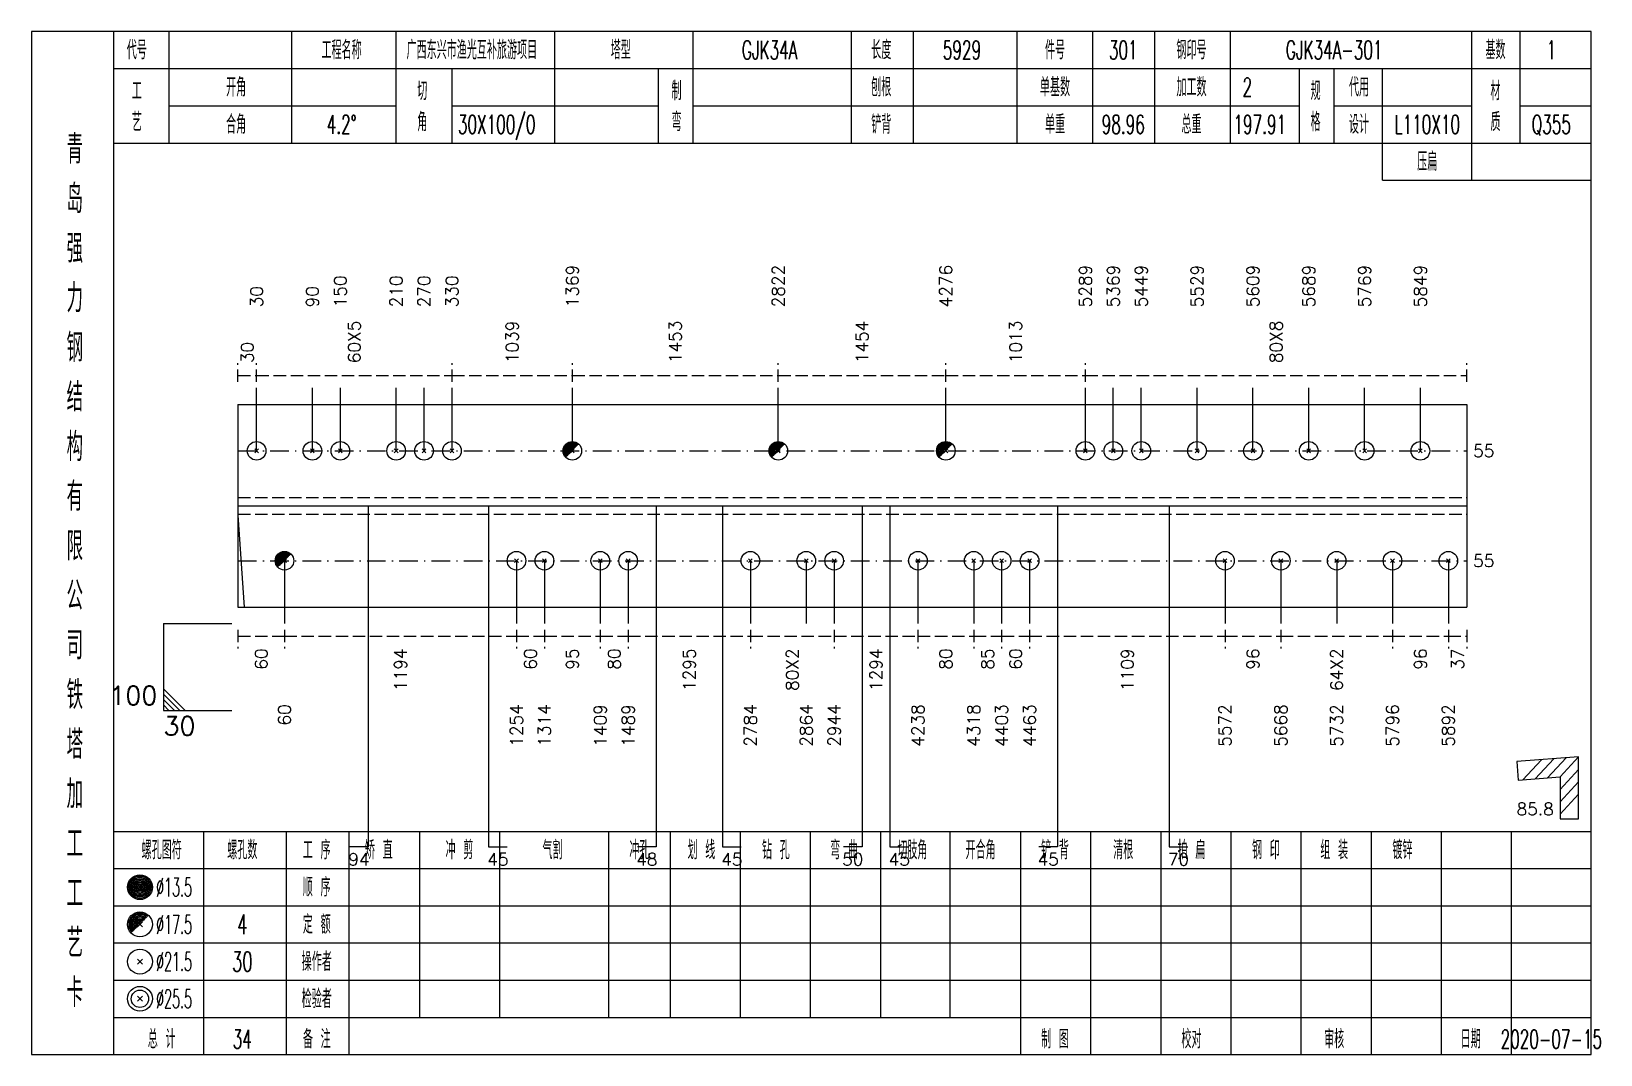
# Model space of a CAD drawing. Extents: x 0 to 2606, y -377 to 6479.
# Drawn here: x 1045.6 to 1298.5, y 5775 to 5940 of the extents above; entities that cross this region are included whole.
import ezdxf
from ezdxf.enums import TextEntityAlignment as Align

# ---------------------------------------------------------------- set-up
doc = ezdxf.new("R2010")
doc.units = 0
doc.header["$MEASUREMENT"] = 0
doc.linetypes.add('一点画线', pattern=[5.2, 3, -1, 0.2, -1])
doc.linetypes.add('虚线', pattern=[2.75, 2, -0.75])
doc.layers.get('0').update_dxf_attribs({"linetype": 'CONTINUOUS', "lineweight": 25})
for name, color, linetype, lineweight in [('1', 7, 'CONTINUOUS', 25), ('2', 7, 'CONTINUOUS', 25), ('4', 7, 'CONTINUOUS', 25)]:
    doc.layers.add(name, color=color, linetype=linetype, lineweight=lineweight)
doc.styles.get("Standard").update_dxf_attribs({"font": 'simplex.shx', "width": 0.7, "height": 3, "bigfont": 'gbhzfs.shx'})

msp = doc.modelspace()

# ---------------------------------------------------------------- texts
at = {"color": 7, "linetype": 'Continuous', "lineweight": 13}
for s, p in [('1369', (1132.8, 5895.5)), ('2822', (1166, 5895.5)), ('4276', (1193, 5895.5)), ('5289', (1215.5, 5895.5)), ('5369', (1220, 5895.5)), ('5449', (1224.5, 5895.5)), ('5529', (1233.5, 5895.5)), ('5609', (1242.5, 5895.5)), ('5689', (1251.5, 5895.5)), ('5769', (1260.5, 5895.5)), ('5849', (1269.5, 5895.5)), ('150', (1095.4, 5895.5)), ('210', (1104.4, 5895.5)), ('270', (1108.9, 5895.5)), ('330', (1113.4, 5895.5)), ('30', (1081.9, 5895.5)), ('90', (1090.9, 5895.5))]:
    msp.add_text(s, height=2, rotation=90, dxfattribs=at).set_placement(p, align=Align.MIDDLE_LEFT)
at = {"color": 8, "linetype": 'Continuous', "lineweight": 9}
for s, p in [('60X5', (1097.65, 5886.5)), ('1039', (1123.1, 5886.5)), ('1453', (1149.4, 5886.5)), ('1454', (1179.5, 5886.5)), ('1013', (1204.25, 5886.5)), ('80X8', (1246.25, 5886.5)), ('30', (1080.4, 5886.5))]:
    msp.add_text(s, height=2, rotation=90, dxfattribs=at).set_placement(p, align=Align.MIDDLE_LEFT)
at = {"color": 7, "linetype": 'Continuous', "lineweight": 13}
for p in [(1278, 5872.36), (1278, 5854.64)]:
    msp.add_text('55', height=2, dxfattribs=at).set_placement(p, align=Align.MIDDLE_LEFT)
at = {"color": 8, "linetype": 'Continuous', "lineweight": 9}
for s, p in [('60', (1082.65, 5840.5)), ('1194', (1105.1, 5840.5)), ('60', (1126.05, 5840.5)), ('95', (1132.8, 5840.5)), ('80', (1139.55, 5840.5)), ('1295', (1151.65, 5840.5)), ('80X2', (1168.25, 5840.5)), ('1294', (1181.75, 5840.5)), ('80', (1193, 5840.5)), ('85', (1199.75, 5840.5)), ('60', (1204.25, 5840.5)), ('1109', (1222.25, 5840.5)), ('96', (1242.5, 5840.5)), ('64X2', (1256, 5840.5)), ('96', (1269.5, 5840.5)), ('37', (1275.5, 5840.5))]:
    msp.add_text(s, height=2, rotation=90, dxfattribs=at).set_placement(p, align=Align.MIDDLE_RIGHT)
at = {"color": 7, "linetype": 'Continuous', "lineweight": 13}
msp.add_text('100', height=3, dxfattribs=at).set_placement((1065.9, 5830.5), align=Align.BOTTOM_RIGHT)
msp.add_text('30', height=3, dxfattribs=at).set_placement((1066.9, 5829.5), align=Align.TOP_LEFT)
at = {"layer": '1', "color": 7, "linetype": 'Continuous', "lineweight": 13}
for s, p in [('60', (1086.4, 5831.5)), ('1254', (1123.8, 5831.5)), ('1314', (1128.3, 5831.5)), ('1409', (1137.3, 5831.5)), ('1489', (1141.8, 5831.5)), ('2784', (1161.5, 5831.5)), ('2864', (1170.5, 5831.5)), ('2944', (1175, 5831.5)), ('4238', (1188.5, 5831.5)), ('4318', (1197.5, 5831.5)), ('4403', (1202, 5831.5)), ('4463', (1206.5, 5831.5)), ('5572', (1238, 5831.5)), ('5668', (1247, 5831.5)), ('5732', (1256, 5831.5)), ('5796', (1265, 5831.5)), ('5892', (1274, 5831.5))]:
    msp.add_text(s, height=2, rotation=90, dxfattribs=at).set_placement(p, align=Align.MIDDLE_RIGHT)
at = {"layer": '2', "color": 7, "linetype": 'Continuous', "lineweight": 13}
msp.add_text('85.8', height=2, dxfattribs=at).set_placement((1291, 5813), align=Align.BOTTOM_RIGHT)
for s, p in [('94', (1098.4, 5807.5)), ('45', (1120.8, 5807.5)), ('48', (1144.8, 5807.5)), ('45', (1158.5, 5807.5)), ('50', (1178, 5807.5)), ('45', (1185.5, 5807.5)), ('45', (1209.5, 5807.5)), ('70', (1230.5, 5807.5))]:
    msp.add_text(s, height=2, dxfattribs=at).set_placement(p, align=Align.TOP_CENTER)
at = {"layer": '4', "color": 1, "linetype": 'Continuous', "lineweight": 13}
for s, height, width, p in [('代号', 3, 0.6, (1062.6, 5937)), ('工程名称', 3, 0.6, (1095.6, 5937)), ('广西东兴市渔光互补旅游项目', 3, 0.6, (1116.6, 5937)), ('塔型', 3, 0.6, (1140.6, 5937)), ('GJK34A', 3, 0.6, (1164.6, 5937)), ('长度', 3, 0.6, (1182.6, 5937)), ('5929', 3, 0.6, (1195.6, 5937)), ('件号', 3, 0.6, (1210.6, 5937)), ('301', 3, 0.6, (1221.6, 5937)), ('钢印号', 3, 0.6, (1232.6, 5937)), ('GJK34A-301', 3, 0.6, (1255.6, 5937)), ('基数', 3, 0.6, (1281.6, 5937)), ('1', 3, 0.6, (1290.6, 5937)), ('工', 3, 0.6, (1062.6, 5930.4)), ('开角', 3, 0.6, (1078.6, 5931)), ('切', 3, 0.6, (1108.6, 5930.4)), ('制', 3, 0.6, (1149.6, 5930.4)), ('刨根', 3, 0.6, (1182.6, 5931)), ('单基数', 3, 0.6, (1210.6, 5931)), ('加工数', 3, 0.6, (1232.6, 5931)), ('2', 3, 0.6, (1241.6, 5931)), ('规', 3, 0.6, (1252.6, 5930.4)), ('代用', 3, 0.6, (1259.6, 5931)), ('材', 3, 0.6, (1281.6, 5930.4)), ('艺', 3, 0.6, (1062.6, 5925.4)), ('合角', 3, 0.6, (1078.6, 5925)), ('角', 3, 0.6, (1108.6, 5925.4)), ('30X100/0', 3, 0.6, (1120.6, 5925)), ('弯', 3, 0.6, (1149.6, 5925.4)), ('铲背', 3, 0.6, (1182.6, 5925)), ('单重', 3, 0.6, (1210.6, 5925)), ('总重', 3, 0.6, (1232.6, 5925)), ('格', 3, 0.6, (1252.6, 5925.4)), ('设计', 3, 0.6, (1259.6, 5925)), ('质', 3, 0.6, (1281.6, 5925.4)), ('4.2%%d', 3, 0.6, (1095.6, 5925)), ('98.96', 3, 0.6, (1221.6, 5925)), ('197.91', 3, 0.6, (1243.6, 5925)), ('L110X10', 3, 0.6, (1270.6, 5925)), ('Q355', 3, 0.6, (1290.6, 5925)), ('青', 4.6, 0.8, (1052.6, 5921)), ('压扁', 3, 0.6, (1270.6, 5919)), ('岛', 4.6, 0.8, (1052.6, 5913)), ('强', 4.6, 0.8, (1052.6, 5905)), ('力', 4.6, 0.8, (1052.6, 5897)), ('钢', 4.6, 0.8, (1052.6, 5889)), ('结', 4.6, 0.8, (1052.6, 5881)), ('构', 4.6, 0.8, (1052.6, 5873)), ('有', 4.6, 0.8, (1052.6, 5865)), ('限', 4.6, 0.8, (1052.6, 5857)), ('公', 4.6, 0.8, (1052.6, 5849)), ('司', 4.6, 0.8, (1052.6, 5841)), ('铁', 4.6, 0.8, (1052.6, 5833)), ('塔', 4.6, 0.8, (1052.6, 5825)), ('加', 4.6, 0.8, (1052.6, 5817)), ('工', 4.6, 0.8, (1052.6, 5809)), ('螺孔图符', 3, 0.6, (1066.6, 5808)), ('螺孔数', 3, 0.6, (1079.6, 5808)), ('工 序', 3, 0.6, (1091.6, 5808)), ('矫 直', 3, 0.6, (1101.6, 5808)), ('冲 剪', 3, 0.6, (1114.6, 5808)), ('气割', 3, 0.6, (1129.6, 5808)), ('冲孔', 3, 0.6, (1143.6, 5808)), ('划 线', 3, 0.6, (1153.6, 5808)), ('钻 孔', 3, 0.6, (1165.6, 5808)), ('弯 曲', 3, 0.6, (1176.6, 5808)), ('切肢角', 3, 0.6, (1187.6, 5808)), ('开合角', 3, 0.6, (1198.6, 5808)), ('铲 背', 3, 0.6, (1210.6, 5808)), ('清根', 3, 0.6, (1221.6, 5808)), ('拍 扁', 3, 0.6, (1232.6, 5808)), ('钢 印', 3, 0.6, (1244.6, 5808)), ('组 装', 3, 0.6, (1255.6, 5808)), ('镀锌', 3, 0.6, (1266.6, 5808)), ('工', 4.6, 0.8, (1052.6, 5801)), ('%%C13.5', 3, 0.5, (1068.6, 5802)), ('顺 序', 3, 0.6, (1091.6, 5802)), ('4', 3.2, 0.6, (1079.6, 5796)), ('定 额', 3, 0.6, (1091.6, 5796)), ('艺', 4.6, 0.8, (1052.6, 5793)), ('%%C17.5', 3, 0.5, (1068.6, 5796)), ('%%C21.5', 3, 0.5, (1068.6, 5790)), ('30', 3.2, 0.6, (1079.6, 5790)), ('操作者', 3, 0.6, (1091.6, 5790)), ('卡', 4.6, 0.8, (1052.6, 5785)), ('%%C25.5', 3, 0.5, (1068.6, 5784)), ('检验者', 3, 0.6, (1091.6, 5784)), ('总 计', 3, 0.6, (1066.6, 5777.5)), ('34', 3, 0.6, (1079.6, 5777.5)), ('备 注', 3, 0.6, (1091.6, 5777.5)), ('制 图', 3, 0.6, (1210.6, 5777.5)), ('校对', 3, 0.6, (1232.6, 5777.5)), ('审核', 3, 0.6, (1255.6, 5777.5)), ('日期', 3, 0.6, (1277.6, 5777.5)), ('2020-07-15', 3, 0.6, (1290.6, 5777.5))]:
    msp.add_text(s, height=height, dxfattribs=dict(at, width=width)).set_placement(p, align=Align.MIDDLE_CENTER)

# ---------------------------------------------------------------- linework, layer by layer
at = {"color": 8, "linetype": '虚线', "lineweight": 9}
for p, q in [((1078.9, 5883.5), (1078.9, 5886.5)), ((1081.9, 5883.5), (1081.9, 5886.5)), ((1081.9, 5883.5), (1081.9, 5886.5)), ((1113.4, 5883.5), (1113.4, 5886.5)), ((1113.4, 5883.5), (1113.4, 5886.5)), ((1132.8, 5883.5), (1132.8, 5886.5)), ((1132.8, 5883.5), (1132.8, 5886.5)), ((1166, 5883.5), (1166, 5886.5)), ((1166, 5883.5), (1166, 5886.5)), ((1193, 5883.5), (1193, 5886.5)), ((1193, 5883.5), (1193, 5886.5)), ((1215.5, 5883.5), (1215.5, 5886.5)), ((1215.5, 5883.5), (1215.5, 5886.5)), ((1277, 5883.5), (1277, 5886.5)), ((1078.9, 5884.5), (1081.9, 5884.5)), ((1081.9, 5884.5), (1113.4, 5884.5)), ((1113.4, 5884.5), (1132.8, 5884.5)), ((1132.8, 5884.5), (1166, 5884.5)), ((1166, 5884.5), (1193, 5884.5)), ((1193, 5884.5), (1215.5, 5884.5)), ((1215.5, 5884.5), (1277, 5884.5)), ((1078.9, 5843.5), (1078.9, 5840.5)), ((1086.4, 5843.5), (1086.4, 5840.5)), ((1086.4, 5843.5), (1086.4, 5840.5)), ((1123.8, 5843.5), (1123.8, 5840.5)), ((1123.8, 5843.5), (1123.8, 5840.5)), ((1128.3, 5843.5), (1128.3, 5840.5)), ((1128.3, 5843.5), (1128.3, 5840.5)), ((1137.3, 5843.5), (1137.3, 5840.5)), ((1137.3, 5843.5), (1137.3, 5840.5)), ((1141.8, 5843.5), (1141.8, 5840.5)), ((1141.8, 5843.5), (1141.8, 5840.5)), ((1161.5, 5843.5), (1161.5, 5840.5)), ((1161.5, 5843.5), (1161.5, 5840.5)), ((1175, 5843.5), (1175, 5840.5)), ((1175, 5843.5), (1175, 5840.5)), ((1188.5, 5843.5), (1188.5, 5840.5)), ((1188.5, 5843.5), (1188.5, 5840.5)), ((1197.5, 5843.5), (1197.5, 5840.5)), ((1197.5, 5843.5), (1197.5, 5840.5)), ((1202, 5843.5), (1202, 5840.5)), ((1202, 5843.5), (1202, 5840.5)), ((1206.5, 5843.5), (1206.5, 5840.5)), ((1206.5, 5843.5), (1206.5, 5840.5)), ((1238, 5843.5), (1238, 5840.5)), ((1238, 5843.5), (1238, 5840.5)), ((1247, 5843.5), (1247, 5840.5)), ((1247, 5843.5), (1247, 5840.5)), ((1265, 5843.5), (1265, 5840.5)), ((1265, 5843.5), (1265, 5840.5)), ((1274, 5843.5), (1274, 5840.5)), ((1274, 5843.5), (1274, 5840.5)), ((1277, 5843.5), (1277, 5840.5)), ((1078.9, 5842.5), (1086.4, 5842.5)), ((1086.4, 5842.5), (1123.8, 5842.5)), ((1123.8, 5842.5), (1128.3, 5842.5)), ((1128.3, 5842.5), (1137.3, 5842.5)), ((1137.3, 5842.5), (1141.8, 5842.5)), ((1141.8, 5842.5), (1161.5, 5842.5)), ((1161.5, 5842.5), (1175, 5842.5)), ((1175, 5842.5), (1188.5, 5842.5)), ((1188.5, 5842.5), (1197.5, 5842.5)), ((1197.5, 5842.5), (1202, 5842.5)), ((1202, 5842.5), (1206.5, 5842.5)), ((1206.5, 5842.5), (1238, 5842.5)), ((1238, 5842.5), (1247, 5842.5)), ((1247, 5842.5), (1265, 5842.5)), ((1265, 5842.5), (1274, 5842.5)), ((1274, 5842.5), (1277, 5842.5))]:
    msp.add_line(p, q, dxfattribs=at)
at = {"color": 7, "linetype": 'Continuous', "lineweight": 13}
for p, q in [((1081.9, 5872.36), (1081.9, 5882.5)), ((1090.9, 5872.36), (1090.9, 5882.5)), ((1095.4, 5872.36), (1095.4, 5882.5)), ((1104.4, 5872.36), (1104.4, 5882.5)), ((1108.9, 5872.36), (1108.9, 5882.5)), ((1113.4, 5872.36), (1113.4, 5882.5)), ((1132.8, 5872.36), (1132.8, 5882.5)), ((1166, 5872.36), (1166, 5882.5)), ((1193, 5872.36), (1193, 5882.5)), ((1215.5, 5872.36), (1215.5, 5882.5)), ((1220, 5872.36), (1220, 5882.5)), ((1224.5, 5872.36), (1224.5, 5882.5)), ((1233.5, 5872.36), (1233.5, 5882.5)), ((1242.5, 5872.36), (1242.5, 5882.5)), ((1251.5, 5872.36), (1251.5, 5882.5)), ((1260.5, 5872.36), (1260.5, 5882.5)), ((1269.5, 5872.36), (1269.5, 5882.5)), ((1081.6, 5872.06), (1082.2, 5872.66)), ((1082.2, 5872.06), (1081.6, 5872.66)), ((1090.6, 5872.06), (1091.2, 5872.66)), ((1091.2, 5872.06), (1090.6, 5872.66)), ((1095.1, 5872.06), (1095.7, 5872.66)), ((1095.7, 5872.06), (1095.1, 5872.66)), ((1104.1, 5872.06), (1104.7, 5872.66)), ((1104.7, 5872.06), (1104.1, 5872.66)), ((1108.6, 5872.06), (1109.2, 5872.66)), ((1109.2, 5872.06), (1108.6, 5872.66)), ((1113.1, 5872.06), (1113.7, 5872.66)), ((1113.7, 5872.06), (1113.1, 5872.66)), ((1215.2, 5872.06), (1215.8, 5872.66)), ((1215.8, 5872.06), (1215.2, 5872.66)), ((1219.7, 5872.06), (1220.3, 5872.66)), ((1220.3, 5872.06), (1219.7, 5872.66)), ((1224.2, 5872.06), (1224.8, 5872.66)), ((1224.8, 5872.06), (1224.2, 5872.66)), ((1233.2, 5872.06), (1233.8, 5872.66)), ((1233.8, 5872.06), (1233.2, 5872.66)), ((1242.2, 5872.06), (1242.8, 5872.66)), ((1242.8, 5872.06), (1242.2, 5872.66)), ((1251.2, 5872.06), (1251.8, 5872.66)), ((1251.8, 5872.06), (1251.2, 5872.66)), ((1260.2, 5872.06), (1260.8, 5872.66)), ((1260.8, 5872.06), (1260.2, 5872.66)), ((1269.2, 5872.06), (1269.8, 5872.66)), ((1269.8, 5872.06), (1269.2, 5872.66)), ((1078.9, 5862.01), (1079.9, 5847.14)), ((1086.4, 5854.64), (1086.4, 5844.5)), ((1123.8, 5854.64), (1123.8, 5844.5)), ((1128.3, 5854.64), (1128.3, 5844.5)), ((1137.3, 5854.64), (1137.3, 5844.5)), ((1141.8, 5854.64), (1141.8, 5844.5)), ((1161.5, 5854.64), (1161.5, 5844.5)), ((1170.5, 5854.64), (1170.5, 5844.5)), ((1175, 5854.64), (1175, 5844.5)), ((1188.5, 5854.64), (1188.5, 5844.5)), ((1197.5, 5854.64), (1197.5, 5844.5)), ((1202, 5854.64), (1202, 5844.5)), ((1206.5, 5854.64), (1206.5, 5844.5)), ((1238, 5854.64), (1238, 5844.5)), ((1247, 5854.64), (1247, 5844.5)), ((1256, 5854.64), (1256, 5844.5)), ((1265, 5854.64), (1265, 5844.5)), ((1274, 5854.64), (1274, 5844.5)), ((1066.9, 5844.5), (1077.9, 5844.5)), ((1066.9, 5844.5), (1066.9, 5830.5)), ((1070.4, 5830.5), (1066.9, 5834)), ((1069.53, 5830.5), (1066.9, 5833.12)), ((1068.65, 5830.5), (1066.9, 5832.25)), ((1067.78, 5830.5), (1066.9, 5831.38)), ((1066.9, 5830.5), (1077.9, 5830.5))]:
    msp.add_line(p, q, dxfattribs=at)
at = {"color": 7, "linetype": 'Continuous', "lineweight": 18}
for p, q in [((1078.9, 5879.86), (1078.9, 5847.14)), ((1078.9, 5879.86), (1277, 5879.86)), ((1277, 5879.86), (1277, 5847.14)), ((1078.9, 5863.5), (1277, 5863.5))]:
    msp.add_line(p, q, dxfattribs=at)
at = {"color": 3, "linetype": '一点画线', "lineweight": 13}
for p, q in [((1078.9, 5872.36), (1277, 5872.36)), ((1078.9, 5854.64), (1277, 5854.64))]:
    msp.add_line(p, q, dxfattribs=at)
at = {"color": 7, "linetype": 'Continuous', "lineweight": 0}
for p, q in [((1132.5, 5872.06), (1133.1, 5872.66)), ((1132.5, 5872.66), (1133.1, 5872.06)), ((1165.7, 5872.06), (1166.3, 5872.66)), ((1165.7, 5872.66), (1166.3, 5872.06)), ((1192.7, 5872.06), (1193.3, 5872.66)), ((1192.7, 5872.66), (1193.3, 5872.06))]:
    msp.add_line(p, q, dxfattribs=at)
at = {"color": 1, "linetype": '虚线', "lineweight": 18}
for p, q in [((1078.9, 5864.86), (1277, 5864.86)), ((1078.9, 5862.14), (1277, 5862.14))]:
    msp.add_line(p, q, dxfattribs=at)
at = {"color": 7, "linetype": 'Continuous', "lineweight": 13}
for centre in [(1081.9, 5872.36), (1090.9, 5872.36), (1095.4, 5872.36), (1104.4, 5872.36), (1108.9, 5872.36), (1113.4, 5872.36), (1132.8, 5872.36), (1166, 5872.36), (1193, 5872.36), (1215.5, 5872.36), (1220, 5872.36), (1224.5, 5872.36), (1233.5, 5872.36), (1242.5, 5872.36), (1251.5, 5872.36), (1260.5, 5872.36), (1269.5, 5872.36)]:
    msp.add_circle(centre, 1.5, dxfattribs=at)
for centre, radius in [((1132.8, 5872.36), 1.35), ((1132.8, 5872.36), 1.2), ((1132.8, 5872.36), 1.05), ((1166, 5872.36), 1.35), ((1166, 5872.36), 1.2), ((1166, 5872.36), 1.05), ((1193, 5872.36), 1.35), ((1193, 5872.36), 1.2), ((1193, 5872.36), 1.05), ((1132.8, 5872.36), 0.9), ((1132.8, 5872.36), 0.75), ((1132.8, 5872.36), 0.6), ((1132.8, 5872.36), 0.45), ((1132.8, 5872.36), 0.3), ((1132.8, 5872.36), 0.15), ((1166, 5872.36), 0.9), ((1166, 5872.36), 0.75), ((1166, 5872.36), 0.6), ((1166, 5872.36), 0.45), ((1166, 5872.36), 0.3), ((1166, 5872.36), 0.15), ((1193, 5872.36), 0.9), ((1193, 5872.36), 0.75), ((1193, 5872.36), 0.6), ((1193, 5872.36), 0.45), ((1193, 5872.36), 0.3), ((1193, 5872.36), 0.15)]:
    msp.add_arc(centre, radius, 45, 225, dxfattribs=at)
at = {"layer": '1', "color": 7, "linetype": 'Continuous', "lineweight": 0}
for p, q in [((1086.1, 5854.34), (1086.7, 5854.94)), ((1086.1, 5854.94), (1086.7, 5854.34))]:
    msp.add_line(p, q, dxfattribs=at)
at = {"layer": '1', "color": 7, "linetype": 'Continuous', "lineweight": 13}
for p, q in [((1123.5, 5854.34), (1124.1, 5854.94)), ((1124.1, 5854.34), (1123.5, 5854.94)), ((1128, 5854.34), (1128.6, 5854.94)), ((1128.6, 5854.34), (1128, 5854.94)), ((1137, 5854.34), (1137.6, 5854.94)), ((1137.6, 5854.34), (1137, 5854.94)), ((1141.5, 5854.34), (1142.1, 5854.94)), ((1142.1, 5854.34), (1141.5, 5854.94)), ((1161.2, 5854.34), (1161.8, 5854.94)), ((1161.8, 5854.34), (1161.2, 5854.94)), ((1170.2, 5854.34), (1170.8, 5854.94)), ((1170.8, 5854.34), (1170.2, 5854.94)), ((1174.7, 5854.34), (1175.3, 5854.94)), ((1175.3, 5854.34), (1174.7, 5854.94)), ((1188.2, 5854.34), (1188.8, 5854.94)), ((1188.8, 5854.34), (1188.2, 5854.94)), ((1197.2, 5854.34), (1197.8, 5854.94)), ((1197.8, 5854.34), (1197.2, 5854.94)), ((1201.7, 5854.34), (1202.3, 5854.94)), ((1202.3, 5854.34), (1201.7, 5854.94)), ((1206.2, 5854.34), (1206.8, 5854.94)), ((1206.8, 5854.34), (1206.2, 5854.94)), ((1237.7, 5854.34), (1238.3, 5854.94)), ((1238.3, 5854.34), (1237.7, 5854.94)), ((1246.7, 5854.34), (1247.3, 5854.94)), ((1247.3, 5854.34), (1246.7, 5854.94)), ((1255.7, 5854.34), (1256.3, 5854.94)), ((1256.3, 5854.34), (1255.7, 5854.94)), ((1264.7, 5854.34), (1265.3, 5854.94)), ((1265.3, 5854.34), (1264.7, 5854.94)), ((1273.7, 5854.34), (1274.3, 5854.94)), ((1274.3, 5854.34), (1273.7, 5854.94))]:
    msp.add_line(p, q, dxfattribs=at)
at = {"layer": '1', "color": 7, "linetype": 'Continuous', "lineweight": 18}
msp.add_line((1078.9, 5847.14), (1277, 5847.14), dxfattribs=at)
at = {"layer": '1', "color": 7, "linetype": 'Continuous', "lineweight": 13}
for centre in [(1086.4, 5854.64), (1123.8, 5854.64), (1128.3, 5854.64), (1137.3, 5854.64), (1141.8, 5854.64), (1161.5, 5854.64), (1170.5, 5854.64), (1175, 5854.64), (1188.5, 5854.64), (1197.5, 5854.64), (1202, 5854.64), (1206.5, 5854.64), (1238, 5854.64), (1247, 5854.64), (1256, 5854.64), (1265, 5854.64), (1274, 5854.64)]:
    msp.add_circle(centre, 1.5, dxfattribs=at)
for radius in [1.35, 1.2, 1.05, 0.9, 0.75, 0.6, 0.45, 0.3, 0.15]:
    msp.add_arc((1086.4, 5854.64), radius, 45, 225, dxfattribs=at)
at = {"layer": '2', "color": 7, "linetype": 'Continuous', "lineweight": 13}
for p, q in [((1099.9, 5863.5), (1099.9, 5808.5)), ((1119.3, 5863.5), (1119.3, 5808.5)), ((1146.3, 5863.5), (1146.3, 5808.5)), ((1157, 5863.5), (1157, 5808.5)), ((1179.5, 5863.5), (1179.5, 5808.5)), ((1184, 5863.5), (1184, 5808.5)), ((1211, 5863.5), (1211, 5808.5)), ((1229, 5863.5), (1229, 5808.5)), ((1295, 5823), (1285.03, 5822.27)), ((1290.01, 5819.63), (1293.01, 5822.85)), ((1292, 5819.77), (1295, 5823)), ((1295, 5813), (1295, 5823)), ((1285.03, 5822.27), (1285.25, 5819.28)), ((1286.02, 5819.33), (1289.02, 5822.56)), ((1288.01, 5819.48), (1291.01, 5822.71)), ((1292, 5817.77), (1295, 5821)), ((1285.25, 5819.28), (1292, 5819.77)), ((1292, 5819.77), (1292, 5813)), ((1292, 5815.77), (1295, 5819)), ((1292, 5813.77), (1295, 5817)), ((1292, 5813), (1295, 5813)), ((1099.9, 5808.5), (1096.9, 5808.5)), ((1119.3, 5808.5), (1122.3, 5808.5)), ((1146.3, 5808.5), (1143.3, 5808.5)), ((1157, 5808.5), (1160, 5808.5)), ((1179.5, 5808.5), (1176.5, 5808.5)), ((1184, 5808.5), (1187, 5808.5)), ((1211, 5808.5), (1208, 5808.5)), ((1229, 5808.5), (1232, 5808.5))]:
    msp.add_line(p, q, dxfattribs=at)
at = {"layer": '4', "color": 1, "linetype": 'Continuous', "lineweight": 18}
for p, q in [((1058.9, 5775), (1058.9, 5940)), ((1067.8, 5922), (1067.8, 5940)), ((1087.6, 5922), (1087.6, 5940)), ((1104.4, 5922), (1104.4, 5940)), ((1130, 5922), (1130, 5940)), ((1152.3, 5922), (1152.3, 5940)), ((1177.8, 5922), (1177.8, 5940)), ((1187.8, 5922), (1187.8, 5940)), ((1204.5, 5922), (1204.5, 5940)), ((1216.7, 5922), (1216.7, 5940)), ((1226.7, 5922), (1226.7, 5940)), ((1238.9, 5922), (1238.9, 5940)), ((1277.8, 5916), (1277.8, 5940)), ((1285.6, 5922), (1285.6, 5940)), ((1058.9, 5934), (1297, 5934)), ((1113.4, 5922), (1113.4, 5934)), ((1146.7, 5922), (1146.7, 5934)), ((1250, 5922), (1250, 5934)), ((1255.6, 5922), (1255.6, 5934)), ((1263.4, 5916), (1263.4, 5934)), ((1067.8, 5928), (1104.4, 5928)), ((1113.4, 5928), (1146.7, 5928)), ((1152.3, 5928), (1250, 5928)), ((1255.6, 5928), (1277.8, 5928)), ((1285.6, 5928), (1297, 5928)), ((1058.9, 5922), (1297, 5922)), ((1263.4, 5916), (1297, 5916)), ((1058.9, 5811), (1297, 5811)), ((1073.4, 5775), (1073.4, 5811)), ((1086.7, 5775), (1086.7, 5811)), ((1096.8, 5775), (1096.8, 5811)), ((1108.2, 5781), (1108.2, 5811)), ((1121.1, 5781), (1121.1, 5811)), ((1138.7, 5781), (1138.7, 5811)), ((1148.6, 5781), (1148.6, 5811)), ((1159.9, 5781), (1159.9, 5811)), ((1171.2, 5781), (1171.2, 5811)), ((1182.5, 5781), (1182.5, 5811)), ((1193.7, 5781), (1193.7, 5811)), ((1205.1, 5781), (1205.1, 5811)), ((1216.4, 5781), (1216.4, 5811)), ((1227.7, 5781), (1227.7, 5811)), ((1239, 5781), (1239, 5811)), ((1250.3, 5781), (1250.3, 5811)), ((1261.6, 5781), (1261.6, 5811)), ((1272.9, 5781), (1272.9, 5811)), ((1284.2, 5781), (1284.2, 5811)), ((1058.9, 5805), (1297, 5805)), ((1058.9, 5799), (1297, 5799)), ((1058.9, 5793), (1297, 5793)), ((1058.9, 5787), (1297, 5787)), ((1058.9, 5781), (1297, 5781)), ((1205.1, 5775), (1205.1, 5781)), ((1216.4, 5775), (1216.4, 5781)), ((1227.7, 5775), (1227.7, 5781)), ((1239, 5775), (1239, 5781)), ((1250.3, 5775), (1250.3, 5781)), ((1261.6, 5775), (1261.6, 5781)), ((1272.9, 5775), (1272.9, 5781)), ((1284.2, 5775), (1284.2, 5781))]:
    msp.add_line(p, q, dxfattribs=at)
at = {"layer": '4', "color": 7, "linetype": 'Continuous', "lineweight": 13}
for p, q in [((1062.9, 5801.8), (1063.3, 5802.2)), ((1063.3, 5801.8), (1062.9, 5802.2)), ((1062.7, 5789.6), (1063.5, 5790.4)), ((1063.5, 5789.6), (1062.7, 5790.4)), ((1062.7, 5783.6), (1063.5, 5784.4)), ((1063.5, 5783.6), (1062.7, 5784.4))]:
    msp.add_line(p, q, dxfattribs=at)
at = {"layer": '4', "color": 7, "linetype": 'Continuous', "lineweight": 0}
for p, q in [((1062.7, 5795.6), (1063.5, 5796.4)), ((1062.7, 5796.4), (1063.5, 5795.6))]:
    msp.add_line(p, q, dxfattribs=at)
at = {"layer": '4', "color": 1, "linetype": 'Continuous', "lineweight": 18}
msp.add_lwpolyline([(1045.6, 5940), (1045.6, 5775), (1297, 5775), (1297, 5940)], close=True, dxfattribs=at)
at = {"layer": '4', "color": 7, "linetype": 'Continuous', "lineweight": 13}
for centre, radius in [((1063.1, 5802), 2), ((1063.1, 5802), 1.8), ((1063.1, 5802), 1.6), ((1063.1, 5802), 1.4), ((1063.1, 5802), 1.2), ((1063.1, 5802), 1), ((1063.1, 5802), 0.8), ((1063.1, 5802), 0.6), ((1063.1, 5802), 0.4), ((1063.1, 5802), 0.2), ((1063.1, 5796), 2), ((1063.1, 5790), 2), ((1063.1, 5784), 2), ((1063.1, 5784), 1.4)]:
    msp.add_circle(centre, radius, dxfattribs=at)
for radius in [1.8, 1.6, 1.4, 1.2, 1, 0.8, 0.6, 0.4, 0.2]:
    msp.add_arc((1063.1, 5796), radius, 45, 225, dxfattribs=at)

msp.set_redraw_order([(e.dxf.handle, doc.entitydb.next_handle()) for e in msp.query("TEXT MTEXT ATTDEF DIMENSION ARC_DIMENSION")])  # texts and dimensions are drawn at this point

doc.saveas('drawing.dxf')
